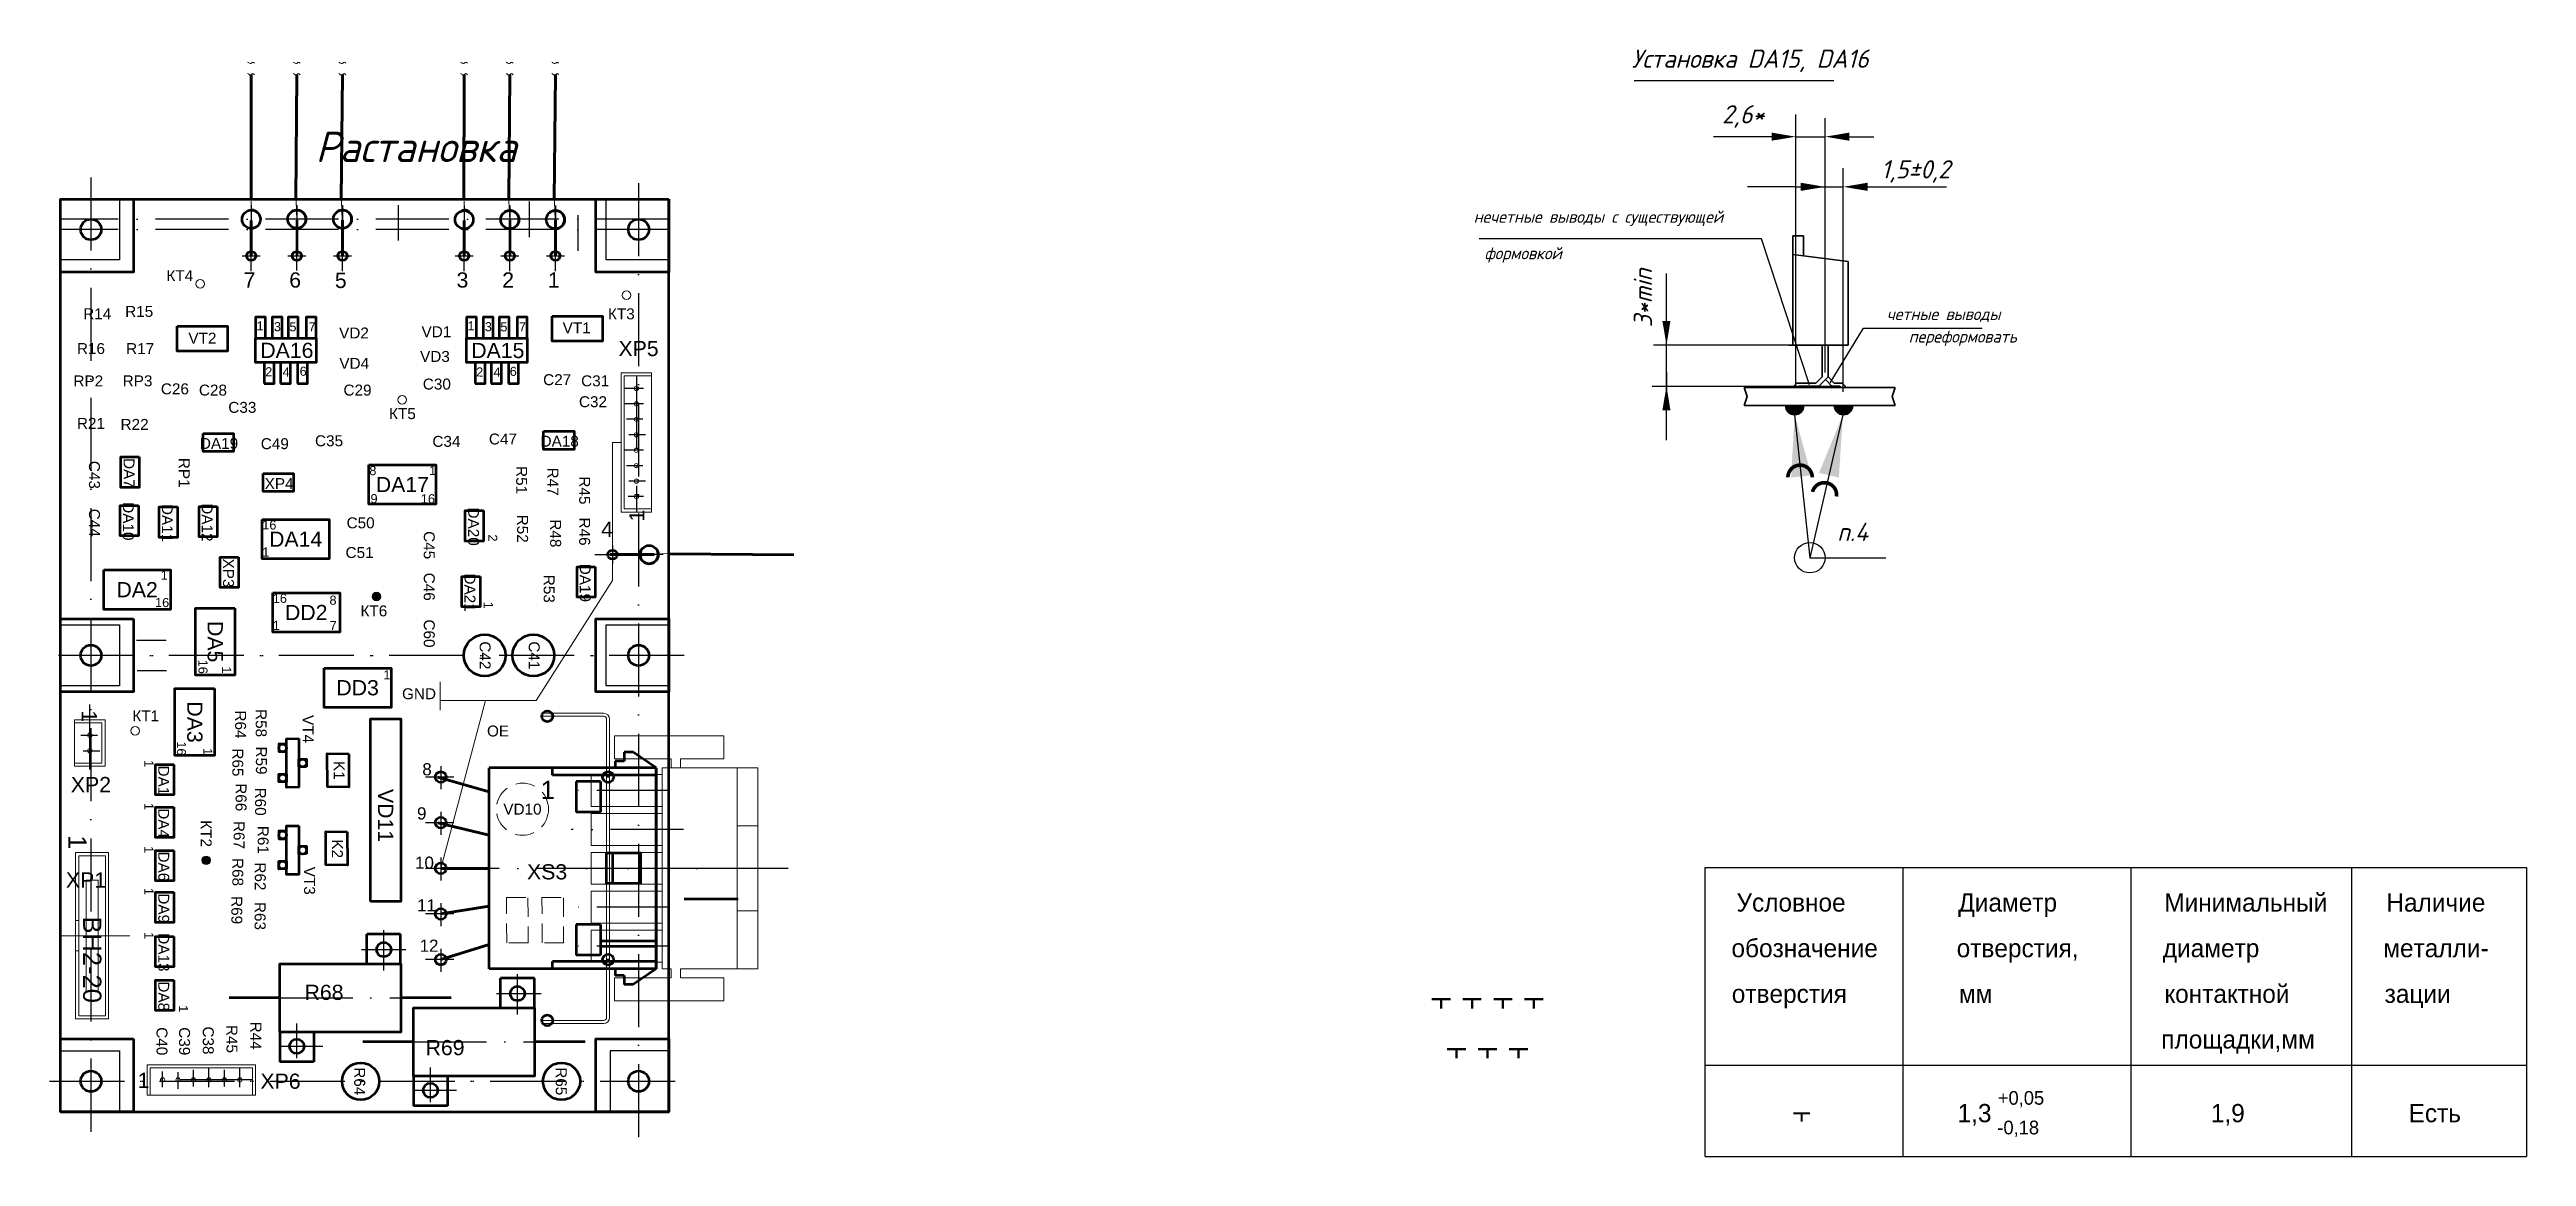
# Model space of a CAD drawing. Header units: millimetres. Extents: x 3219 to 51106, y -14166 to 2695.
# Drawn here: x 5539.9 to 5947, y 1721.5 to 1903.5 of the extents above; entities that cross this region are included whole.
import ezdxf
from ezdxf.enums import TextEntityAlignment as Align

# ---------------------------------------------------------------- set-up
doc = ezdxf.new("R2010")
doc.units = ezdxf.units.MM
for name, pattern in [('ACAD_ISO10W100', [18, 12, -3, 0, -3]), ('SOLID', [0]), ('невидимая2', [4.7625, 3.175, -1.5875])]:
    doc.linetypes.add(name, pattern=pattern)
doc.layers.get('0').update_dxf_attribs({"lineweight": 53})
for name, color, linetype in [('02', 7, 'Continuous'), ('DRILL_LAYER', 255, 'Continuous'), ('RAMKA', 4, 'SOLID')]:
    doc.layers.add(name, color=color, linetype=linetype)
for name, color, linetype, lineweight in [('1', 1, 'Continuous', 18), ('BOARD', 3, 'Continuous', 40), ('SLKTOP', 6, 'SOLID', 35), ('TEXT', 2, 'Continuous', 20), ('TONK', 3, 'Continuous', 20), ('жгут', 9, 'Continuous', 100), ('невидим', 1, 'невидимая2', 18), ('Оси', 3, 'ACAD_ISO10W100', 25), ('Размеры', 2, 'Continuous', 18)]:
    doc.layers.add(name, color=color, linetype=linetype, lineweight=lineweight)
doc.styles.add('Arialc', font='arial.ttf')
doc.styles.add('ArialCr', font='arial.ttf', dxfattribs={"height": 2.5})
doc.styles.add('BALTICA1', font='arial.ttf')
doc.styles.add('гост', font='GOST Common Italic.ttf')
doc.dimstyles.new('ВИТАЛИК', dxfattribs={"dimscale": 0, "dimtxt": 3.5, "dimasz": 4, "dimexe": 1.5, "dimexo": 0, "dimgap": 1.5, "dimtad": 1, "dimdec": 1, "dimlfac": 0.5, "dimdsep": 46, "dimtxsty": 'BALTICA1', "dimcen": 2, "dimdle": 1.25, "dimadec": 0, "dimazin": 2, "dimtfac": 0.75, "dimtdec": 1, "dimtmove": 2, "dimatfit": 3, "dimfxl": 1, "dimtvp": 1, "dimtolj": 1, "dimtzin": 0, "dimarcsym": 0})

msp = doc.modelspace()

# ---------------------------------------------------------------- texts
at = {"style": 'Arialc'}
for s, p in [('8', (5601.2, 1784.19)), ('9', (5600.33, 1776.93)), ('10', (5600, 1768.83)), ('11', (5600.34, 1761.83)), ('12', (5600.75, 1755.18))]:
    msp.add_text(s, height=2, dxfattribs=at).set_placement(p)
msp.add_text('ВН2-20', height=3, rotation=270, dxfattribs=at).set_placement((5545.45, 1760.99))
at = {"attachment_point": 5, "style": 'ArialCr'}
for s, insert, char_height, width in [('КТ4', (5561.35, 1866.31), 1.8, 11), ('R14', (5547.78, 1860.05), 1.8, 11), ('R15', (5554.67, 1860.42), 1.8, 11), ('КТ3', (5633.91, 1860.02), 1.8, 11), ('VT2', (5565.06, 1856.04), 1.8, 11), ('VD2', (5589.97, 1856.89), 1.8, 11), ('VD1', (5603.52, 1857.09), 1.8, 11), ('VT1', (5626.57, 1857.73), 1.8, 11), ('R16', (5546.74, 1854.32), 1.8, 11), ('R17', (5554.83, 1854.32), 1.8, 11), ('DA16', (5578.94, 1854.02), 2.5, 11), ('VD4', (5590.01, 1851.9), 1.8, 11), ('VD3', (5603.28, 1853.02), 1.8, 11), ('DA15', (5613.61, 1854), 2.5, 11), ('XР5', (5636.74, 1854.32), 2.5, 13.8001), ('RP2', (5546.31, 1849.01), 1.8, 11), ('RP3', (5554.4, 1849.01), 1.8, 11), ('C26', (5560.54, 1847.69), 1.8, 11), ('C28', (5566.79, 1847.49), 1.8, 11), ('C29', (5590.55, 1847.49), 1.8, 11), ('C30', (5603.59, 1848.48), 1.8, 11), ('C27', (5623.36, 1849.2), 1.8, 11), ('C31', (5629.61, 1849.01), 1.8, 11), ('C33', (5571.62, 1844.65), 1.8, 11), ('КТ5', (5597.93, 1843.62), 1.8, 11), ('C32', (5629.25, 1845.58), 1.8, 11), ('R21', (5546.74, 1842.03), 1.8, 11), ('R22', (5553.91, 1841.86), 1.8, 11), ('C35', (5585.87, 1839.16), 1.8, 11), ('C47', (5614.45, 1839.45), 1.8, 11), ('DA19', (5567.79, 1838.72), 1.8, 11), ('C49', (5576.96, 1838.68), 1.8, 11), ('C34', (5605.16, 1839.06), 1.8, 11), ('DA18', (5623.78, 1839.09), 1.8, 11), ('ХР4', (5577.67, 1832.14), 1.8, 11), ('DA17', (5597.93, 1831.98), 2.5, 11), ('DA14', (5580.39, 1823), 2.5, 11), ('C50', (5591.06, 1825.67), 1.8, 11), ('C51', (5590.89, 1820.79), 1.8, 11), ('DA2', (5554.33, 1814.7), 2.5, 11), ('DD2', (5582.12, 1810.95), 2.5, 11), ('КТ6', (5593.24, 1811.2), 1.8, 11), ('DD3', (5590.57, 1798.57), 2.5, 11), ('GND', (5600.66, 1797.58), 1.8, 11), ('КТ1', (5555.74, 1793.96), 1.8, 11), ('ОЕ', (5613.65, 1791.46), 1.8, 11), ('XР2', (5546.74, 1782.67), 2.5, 13.8001), ('VD10', (5617.66, 1778.62), 1.8, 11), ('XР1', (5545.93, 1766.98), 2.5, 13.8001), ('XS3', (5621.71, 1768.31), 2.5, 13.8001), ('R68', (5585.05, 1748.5), 2.5, 13.8001), ('R69', (5604.94, 1739.42), 2.5, 13.8001), ('XР6', (5577.89, 1733.9), 2.5, 13.8001)]:
    msp.add_mtext(s, dxfattribs=dict(at, insert=insert, char_height=char_height, width=width))
at = {"attachment_point": 5, "rotation": 270, "style": 'ArialCr'}
for s, insert, char_height, width in [('DA7', (5553, 1833.89), 1.8, 11), ('RP1', (5562.07, 1833.92), 1.8, 11.1354), ('C43', (5547.3, 1833.57), 1.8, 11), ('R51', (5617.52, 1832.71), 1.8, 11), ('R47', (5622.66, 1832.46), 1.8, 11), ('R45', (5627.87, 1831.01), 1.8, 11), ('C44', (5547.3, 1825.7), 1.8, 11), ('DA10', (5552.87, 1825.93), 1.8, 11), ('DA11', (5559.29, 1825.65), 1.8, 11), ('DA12', (5565.84, 1825.76), 1.8, 11), ('DA20', (5609.61, 1825.06), 1.8, 11), ('C45', (5602.33, 1822.01), 1.8, 11), ('R52', (5617.67, 1824.72), 1.8, 11), ('R48', (5623.1, 1823.96), 1.8, 11), ('R46', (5627.87, 1824.25), 1.8, 11), ('ХР3', (5569.33, 1817.44), 1.8, 11), ('C46', (5602.33, 1815.18), 1.8, 11), ('DA21', (5609.03, 1814.22), 1.8, 11), ('R53', (5622.04, 1814.84), 1.8, 11), ('DA19', (5627.96, 1815.82), 1.8, 11), ('DA5', (5567.15, 1806.15), 2.5, 11), ('C60', (5602.33, 1807.5), 1.8, 11), ('C42', (5611.51, 1803.9), 1.8, 11), ('C41', (5619.58, 1803.9), 1.8, 11), ('DA3', (5563.8, 1792.94), 2.5, 11), ('R64', (5571.32, 1792.54), 1.8, 11), ('R58', (5574.71, 1792.77), 1.8, 11), ('VT4', (5582.43, 1791.8), 1.8, 11), ('R65', (5570.87, 1786.31), 1.8, 11), ('R59', (5574.74, 1786.62), 1.8, 11), ('DA1', (5558.69, 1783.35), 1.8, 11), ('K1', (5587.53, 1785.01), 1.8, 11), ('R66', (5571.4, 1780.58), 1.8, 11), ('R60', (5574.6, 1779.86), 1.8, 11), ('VD11', (5595.17, 1777.58), 2.5, 11), ('DA4', (5558.69, 1776.33), 1.8, 11), ('КТ2', (5565.67, 1774.61), 1.8, 11), ('R67', (5571.08, 1774.38), 1.8, 11), ('R61', (5575.03, 1773.58), 1.8, 11), ('DA6', (5558.69, 1769.22), 1.8, 11), ('K2', (5587.24, 1772.12), 1.8, 11), ('R68', (5570.87, 1768.29), 1.8, 11), ('R62', (5574.56, 1767.57), 1.8, 11), ('VT3', (5582.66, 1766.86), 1.8, 11), ('DA9', (5558.69, 1762.35), 1.8, 11), ('R69', (5570.7, 1762.03), 1.8, 11), ('R63', (5574.53, 1761.07), 1.8, 11), ('DA13', (5558.69, 1755.09), 1.8, 11), ('DA8', (5558.69, 1747.88), 1.8, 11), ('C40', (5558.4, 1740.48), 1.8, 11), ('C39', (5562.11, 1740.48), 1.8, 11), ('C38', (5566.01, 1740.61), 1.8, 11), ('R45', (5569.9, 1740.86), 1.8, 11), ('R44', (5573.86, 1741.4), 1.8, 11), ('R64', (5590.89, 1733.9), 1.8, 11), ('R65', (5624.02, 1733.9), 1.8, 11)]:
    msp.add_mtext(s, dxfattribs=dict(at, insert=insert, char_height=char_height, width=width))
at = {"layer": '02', "style": 'гост'}
for s, p in [('Установка DA15, DA16', (5799.98, 1900.47)), ('n.4', (5833.75, 1822.7))]:
    msp.add_text(s, height=3, dxfattribs=at).set_placement(p)
for s, height, p in [('2,6*', 3, (5818.29, 1891.33)), ('1,5%%P0,2', 3, (5846.62, 1882.29)), ('нечетные выводы с существующей', 2, (5794.5, 1875)), ('формовкой', 2, (5782.13, 1869)), ('четные выводы', 2, (5851.23, 1859.01)), ('переформовать', 2, (5854.38, 1855.31))]:
    msp.add_text(s, height=height, dxfattribs=at).set_placement(p, align=Align.CENTER)
msp.add_text('3*min', height=3, rotation=90, dxfattribs=at).set_placement((5803.31, 1862.63), align=Align.CENTER)
at = {"layer": 'RAMKA'}
for s, p in [('Условное', (5826.16, 1761.79)), ('Диаметр', (5861.76, 1761.79)), ('Минимальный', (5900.89, 1761.79)), ('Наличие', (5932.14, 1761.79)), ('обозначение', (5828.39, 1754.29)), ('отверстия,', (5863.39, 1754.29)), ('диаметр', (5895.19, 1754.29)), ('металли-', (5932.14, 1754.29)), ('отверстия', (5825.87, 1746.79)), ('мм', (5856.49, 1746.79)), ('контактной', (5897.8, 1746.79)), ('зации', (5929.14, 1746.79)), ('площадки,мм', (5899.63, 1739.29))]:
    msp.add_text(s, height=3, dxfattribs=at).set_placement(p, align=Align.CENTER)
for s, height, p in [('1,3', 3, (5853.53, 1727.17)), ('+0,05', 2.25, (5860.14, 1730.05)), ('1,9', 3, (5895.15, 1727.17)), ('Есть', 3, (5927.65, 1727.17)), ('-0,18', 2.25, (5860.06, 1725.18))]:
    msp.add_text(s, height=height, dxfattribs=at).set_placement(p)
at = {"layer": 'TEXT', "style": 'ArialCr'}
msp.add_text('1', height=3, dxfattribs=at).set_placement((5620.65, 1780.29))
msp.add_text('1', height=3, rotation=270, dxfattribs=at).set_placement((5543.01, 1774.37))
at = {"layer": 'TONK', "insert": (5583.65, 1887.47), "char_height": 5, "width": 63, "attachment_point": 4, "style": 'гост'}
msp.add_mtext('Растановка', dxfattribs=at)
at = {"layer": 'Размеры', "style": 'Arialc'}
for s, p in [('7', (5571.83, 1864.35)), ('6', (5579.33, 1864.35)), ('5', (5586.83, 1864.28)), ('3', (5606.83, 1864.35)), ('2', (5614.33, 1864.35)), ('1', (5621.83, 1864.35)), ('4', (5630.6, 1823.38))]:
    msp.add_text(s, height=2.5, dxfattribs=at).set_placement(p)
for s, rotation, p in [('1', 359.6946, (5573.95, 1857.32)), ('3', 359.6946, (5576.8, 1857.18)), ('5', 359.6946, (5579.35, 1857.16)), ('7', 359.6946, (5582.51, 1857.16)), ('1', 359.6946, (5608.62, 1857.31)), ('3', 359.6946, (5611.47, 1857.17)), ('5', 359.6946, (5614.02, 1857.15)), ('7', 359.6946, (5617.07, 1857.15)), ('2', 359.6946, (5575.38, 1849.76)), ('4', 359.6946, (5578.24, 1849.74)), ('6', 359.6946, (5581.04, 1849.86)), ('2', 359.6946, (5610.05, 1849.74)), ('4', 359.6946, (5612.9, 1849.72)), ('6', 359.6946, (5615.56, 1849.84)), ('8', 359.6946, (5592.48, 1833.52)), ('1', 359.6946, (5602.31, 1833.54)), ('9', 359.6946, (5592.68, 1828.91)), ('16', 359.6946, (5600.95, 1828.9)), ('16', 359.6946, (5574.89, 1824.6)), ('1', 359.6946, (5574.89, 1820.15)), ('2', 270, (5612.03, 1823.78)), ('1', 359.6946, (5558.2, 1816.33)), ('16', 359.6946, (5557.27, 1811.85)), ('16', 359.6946, (5576.62, 1812.54)), ('8', 359.6946, (5585.94, 1812.23)), ('1', 270, (5611.31, 1812.73)), ('1', 359.6946, (5576.62, 1808.1)), ('7', 359.6946, (5585.97, 1808.06)), ('16', 270, (5564.41, 1803.2)), ('1', 270, (5568.3, 1802.09)), ('1', 359.6946, (5594.79, 1799.95)), ('16', 270, (5560.86, 1789.78)), ('1', 270, (5565.19, 1788.68)), ('1', 270, (5555.53, 1786.69)), ('1', 270, (5555.53, 1779.66)), ('1', 270, (5555.53, 1772.55)), ('1', 270, (5555.53, 1765.68)), ('1', 270, (5555.53, 1758.42)), ('1', 270, (5561.2, 1746.4))]:
    msp.add_text(s, height=1.5, rotation=rotation, dxfattribs=at).set_placement(p)

# ---------------------------------------------------------------- blocks, each defined once
blk = doc.blocks.new('A$C766C7C66')
for p, q in [((10.39, 35.62), (14.14, 38.22)), ((14.14, 38.22), (15.64, 38.22)), ((15.64, 36.72), (15.64, 38.22)), ((15.64, 36.72), (17.14, 36.72)), ((17.14, 35.62), (17.14, 36.72)), ((10.39, 35.62), (37.82, 35.62)), ((10.39, 35.62), (10.39, 2.6)), ((10.39, 2.6), (10.39, 35.62)), ((10.39, 34.42), (27.39, 34.42)), ((19.52, 33.36), (23.52, 33.36)), ((19.52, 28.36), (19.52, 33.36)), ((23.52, 28.36), (23.52, 33.36)), ((27.39, 35.62), (27.39, 34.42)), ((37.82, 35.62), (37.82, 2.6)), ((19.52, 31.91), (10.39, 31.91)), ((19.52, 31.01), (10.39, 31.01)), ((19.52, 28.36), (23.52, 28.36)), ((12.92, 21.61), (12.92, 16.61)), ((12.92, 21.61), (18.52, 21.61)), ((17.52, 21.61), (17.52, 16.61)), ((18.52, 21.61), (18.52, 16.61)), ((12.92, 16.61), (18.52, 16.61)), ((19.52, 9.86), (23.52, 9.86)), ((19.52, 4.86), (19.52, 9.86)), ((23.52, 4.86), (23.52, 9.86)), ((19.52, 4.86), (23.52, 4.86)), ((10.39, 3.8), (27.39, 3.8)), ((10.39, 2.6), (37.82, 2.6)), ((10.39, 2.6), (14.14, 0)), ((15.64, 1.5), (17.14, 1.5)), ((15.64, 0), (15.64, 1.5)), ((17.14, 1.5), (17.14, 2.6)), ((27.39, 3.8), (27.39, 2.6)), ((14.14, 0), (15.64, 0))]:
    blk.add_line(p, q)
at = {"layer": 'Оси'}
blk.add_line((0, 19.11), (40.87, 19.11), dxfattribs=at)
blk = doc.blocks.new('A$C15A94739')
for p, q in [((10.54, 43.52), (28.54, 43.52)), ((10.54, 43.52), (10.54, 39.77)), ((28.54, 43.52), (28.54, 39.77)), ((4.94, 38.27), (17.69, 38.27)), ((4.94, 38.27), (4.94, 5.25)), ((8.34, 38.27), (8.34, 5.25)), ((10.54, 39.77), (17.69, 39.77)), ((17.69, 39.77), (17.69, 38.27)), ((19.19, 39.77), (28.54, 39.77)), ((19.19, 39.77), (19.19, 38.27)), ((19.19, 38.27), (20.69, 38.27)), ((20.69, 38.27), (20.69, 5.25)), ((20.69, 38.27), (20.69, 5.25)), ((20.69, 37.18), (32.37, 37.18)), ((32.37, 37.18), (32.37, 31.93)), ((4.94, 28.76), (8.34, 28.76)), ((20.69, 31.93), (32.37, 31.93)), ((20.69, 30.78), (32.37, 30.78)), ((32.37, 30.78), (32.37, 25.53)), ((20.69, 25.53), (32.37, 25.53)), ((20.69, 24.38), (32.37, 24.38)), ((32.37, 24.38), (32.37, 19.13)), ((20.69, 19.13), (32.37, 19.13)), ((20.69, 17.98), (32.37, 17.98)), ((32.37, 17.98), (32.37, 12.73)), ((4.94, 14.76), (8.34, 14.76)), ((20.69, 12.73), (32.37, 12.73)), ((20.69, 11.58), (32.37, 11.58)), ((32.37, 11.58), (32.37, 6.33)), ((4.94, 5.25), (20.69, 5.25)), ((17.69, 5.25), (17.69, 3.75)), ((19.19, 5.25), (19.19, 3.75)), ((20.69, 6.33), (32.37, 6.33)), ((10.54, 3.75), (17.69, 3.75)), ((10.54, 3.75), (10.54, 0)), ((19.19, 3.75), (28.54, 3.75)), ((28.54, 3.75), (28.54, 0)), ((10.54, 0), (28.54, 0))]:
    blk.add_line(p, q)
at = {"layer": 'Оси'}
for p, q in [((19.42, 34.56), (36.08, 34.56)), ((19.42, 28.16), (36.08, 28.16)), ((0, 21.76), (41.15, 21.76)), ((17.19, 15.36), (35.64, 15.36)), ((19.42, 8.96), (36.08, 8.96))]:
    blk.add_line(p, q, dxfattribs=at)
blk = doc.blocks.new('A$C7cf964cf')
for p, q in [((-22.4, 5), (-22.4, 0)), ((-22.4, 5), (0.5, 5)), ((-22.4, 0), (-22.4, 5)), ((0.5, 5), (-22.4, 5)), ((-21.9, 0), (-21.9, 4.5)), ((0, 4.5), (-21.9, 4.5)), ((0, 0), (0, 4.5)), ((0.5, 5), (0.5, 0)), ((0.5, 0), (0.5, 5)), ((-22.4, 0), (0.5, 0)), ((0.5, 0), (-22.4, 0))]:
    blk.add_line(p, q)
for centre in [(-19.86, 2.5), (-17.32, 2.5), (-14.78, 2.5), (-12.24, 2.5), (-9.7, 2.5), (-7.16, 2.5), (-4.62, 2.5), (-2.08, 2.5)]:
    blk.add_circle(centre, 0.35)
at = {"layer": 'Оси'}
for p, q in [((-14.78, 1.42), (-14.78, 4.15)), ((-12.24, 1.32), (-12.24, 4.45)), ((-7.16, 1.42), (-7.16, 4.15)), ((-4.62, 1.32), (-4.62, 4.45)), ((-2.08, 1.32), (-2.08, 4.45)), ((0, 2.5), (-22.4, 2.5)), ((-19.86, 1.32), (-19.86, 3.86)), ((-17.32, 1.03), (-17.32, 3.76)), ((-9.7, 1.03), (-9.7, 3.76))]:
    blk.add_line(p, q, dxfattribs=at)
at = {"style": 'Arialc'}
blk.add_text('1', height=2.5, dxfattribs=at).set_placement((-23.96, 1.18))
blk = doc.blocks.new('A$C4d0c2a60')
for p, q in [((-6.02, 5), (-6.02, 0)), ((-6.02, 5), (1.6, 5)), ((-6.02, 0), (-6.02, 5)), ((1.6, 5), (-6.02, 5)), ((-5.52, 0), (-5.52, 4.5)), ((1.1, 4.5), (-5.52, 4.5)), ((1.1, 0), (1.1, 4.5)), ((1.6, 5), (1.6, 0)), ((1.6, 0), (1.6, 5)), ((-6.02, 0), (1.6, 0)), ((1.6, 0), (-6.02, 0))]:
    blk.add_line(p, q)
for centre in [(-3.48, 2.5), (-0.94, 2.5)]:
    blk.add_circle(centre, 0.35)
at = {"layer": 'Оси'}
for p, q in [((-0.94, 1.42), (-0.94, 4.15)), ((2.15, 2.5), (-8.56, 2.5)), ((-3.48, 1.03), (-3.48, 3.76))]:
    blk.add_line(p, q, dxfattribs=at)
at = {"style": 'Arialc'}
blk.add_text('1', height=2.5, dxfattribs=at).set_placement((-7.58, 1.18))
blk = doc.blocks.new('A$C37fabe92')
for p, q in [((2.5, 17.8), (-2.5, 17.8)), ((-2.5, 17.8), (-2.5, 0)), ((-2.5, 17.8), (2.5, 17.8)), ((-2.5, 0), (-2.5, 17.8)), ((-2.5, 17.3), (2, 17.3)), ((2, 0.5), (2, 17.3)), ((2.5, 17.8), (2.5, 0)), ((2.5, 0), (2.5, 17.8)), ((-2.5, 0.5), (2, 0.5)), ((2.5, 0), (-2.5, 0)), ((-2.5, 0), (2.5, 0))]:
    blk.add_line(p, q)
for centre in [(0, 15.26), (0, 12.72), (0, 10.18), (0, 7.64), (0, 5.1), (0, 2.56)]:
    blk.add_circle(centre, 0.35)
at = {"layer": 'Оси'}
for p, q in [((0, 0.5), (0, 17.8)), ((-1.47, 12.72), (1.26, 12.72)), ((-1.18, 15.26), (1.36, 15.26)), ((-1.08, 10.18), (1.65, 10.18)), ((-1.18, 7.64), (1.95, 7.64)), ((-1.08, 5.1), (1.65, 5.1)), ((-1.18, 2.56), (1.95, 2.56))]:
    blk.add_line(p, q, dxfattribs=at)
at = {"style": 'Arialc'}
blk.add_text('1', height=2.5, rotation=270, dxfattribs=at).set_placement((-1.32, 19.36))
blk = doc.blocks.new('A$C3702a2b4')
for p, q in [((0, 7.2), (0, -4.25)), ((-13.65, 3.72), (-13.65, -1.73)), ((-13.65, 3.72), (13.65, 3.72)), ((-13.15, 3.2), (13.15, 3.2)), ((-13.15, 3.2), (-13.15, -1.2)), ((-9.15, 2), (-9.15, 0)), ((-9.15, 2), (9.15, 2)), ((-9.15, 0), (9.15, 0)), ((9.15, 2), (9.15, 0)), ((13.15, 3.2), (13.15, -1.2)), ((13.65, 3.72), (13.65, -1.73)), ((-13.65, -1.73), (13.65, -1.73)), ((-13.15, -1.2), (13.15, -1.2)), ((-2.5, -1.2), (-2.5, -1.73)), ((2.5, -1.2), (2.5, -1.73))]:
    blk.add_line(p, q)

# ---------------------------------------------------------------- hatches: boundary and pattern name
at = {"layer": 'Размеры'}
h = msp.add_hatch(color=256, dxfattribs=at)
h.dxf.hatch_style = 1
h.paths.add_polyline_path([(5594.37, 1813.57, 1), (5592.96, 1813.57, 1)])
h = msp.add_hatch(color=256, dxfattribs=at)
h.dxf.hatch_style = 1
h.paths.add_polyline_path([(5564.97, 1770.22, 1), (5566.38, 1770.22, 1)])

# ---------------------------------------------------------------- linework, layer by layer
for p, q in [((5541.74, 1878.9), (5641.74, 1878.9)), ((5541.74, 1748.9), (5541.74, 1878.9)), ((5541.74, 1878.9), (5641.74, 1878.9)), ((5541.74, 1728.9), (5541.74, 1878.9)), ((5641.74, 1748.9), (5641.74, 1878.9)), ((5641.74, 1728.9), (5641.74, 1878.9)), ((5580.58, 1875.41), (5580.58, 1869.66)), ((5615.58, 1875.41), (5615.58, 1869.66)), ((5644.24, 1763.9), (5653.12, 1763.9)), ((5597.64, 1758.1), (5592.07, 1758.1)), ((5592.07, 1753.2), (5592.07, 1758.1)), ((5597.64, 1753.2), (5597.64, 1758.1)), ((5619.63, 1750.87), (5614.05, 1750.87)), ((5614.05, 1745.97), (5614.05, 1750.87)), ((5619.63, 1745.97), (5619.63, 1750.87)), ((5577.76, 1747.6), (5569.46, 1747.6)), ((5605.96, 1747.6), (5597.66, 1747.6)), ((5577.76, 1742), (5577.76, 1737.1)), ((5583.36, 1742), (5583.36, 1737.1)), ((5599.74, 1740.37), (5591.44, 1740.37)), ((5627.94, 1740.37), (5619.64, 1740.37)), ((5583.36, 1737.1), (5577.76, 1737.1)), ((5599.74, 1734.77), (5599.74, 1729.87)), ((5605.34, 1734.77), (5605.34, 1729.87)), ((5541.74, 1728.9), (5641.74, 1728.9)), ((5541.74, 1728.9), (5641.74, 1728.9)), ((5605.34, 1729.87), (5599.74, 1729.87))]:
    msp.add_line(p, q)
for points in [[(5553.74, 1878.9), (5553.74, 1866.9), (5541.74, 1866.9), (5541.74, 1878.9)], [(5641.74, 1878.9), (5641.74, 1866.9), (5629.74, 1866.9), (5629.74, 1878.9)], [(5560.89, 1858), (5569.17, 1858), (5569.17, 1853.91), (5560.89, 1853.91)], [(5573.77, 1856.03), (5575.43, 1856.03), (5575.43, 1859.48), (5573.77, 1859.48)], [(5576.51, 1856.03), (5578.17, 1856.03), (5578.17, 1859.48), (5576.51, 1859.48)], [(5579.15, 1856.03), (5580.8, 1856.03), (5580.8, 1859.48), (5579.15, 1859.48)], [(5582.12, 1856.03), (5583.77, 1856.03), (5583.77, 1859.48), (5582.12, 1859.48)], [(5608.44, 1856.03), (5610.1, 1856.03), (5610.1, 1859.48), (5608.44, 1859.48)], [(5611.18, 1856.03), (5612.84, 1856.03), (5612.84, 1859.48), (5611.18, 1859.48)], [(5613.81, 1856.03), (5615.47, 1856.03), (5615.47, 1859.48), (5613.81, 1859.48)], [(5616.78, 1856.03), (5618.44, 1856.03), (5618.44, 1859.48), (5616.78, 1859.48)], [(5622.55, 1859.64), (5630.83, 1859.64), (5630.83, 1855.56), (5622.55, 1855.56)], [(5573.77, 1856.03), (5583.77, 1856.03), (5583.77, 1852.03), (5573.77, 1852.03)], [(5608.44, 1856.03), (5618.44, 1856.03), (5618.44, 1852.03), (5608.44, 1852.03)], [(5575.2, 1848.58), (5576.86, 1848.58), (5576.86, 1852.03), (5575.2, 1852.03)], [(5577.87, 1848.58), (5579.52, 1848.58), (5579.52, 1852.03), (5577.87, 1852.03)], [(5580.67, 1848.58), (5582.33, 1848.58), (5582.33, 1852.03), (5580.67, 1852.03)], [(5609.87, 1848.58), (5611.52, 1848.58), (5611.52, 1852.03), (5609.87, 1852.03)], [(5612.53, 1848.58), (5614.19, 1848.58), (5614.19, 1852.03), (5612.53, 1852.03)], [(5615.34, 1848.58), (5616.99, 1848.58), (5616.99, 1852.03), (5615.34, 1852.03)], [(5565.16, 1840.39), (5570.16, 1840.39), (5570.16, 1837.39), (5565.16, 1837.39)], [(5621.14, 1840.76), (5626.14, 1840.76), (5626.14, 1837.76), (5621.14, 1837.76)], [(5554.67, 1836.52), (5554.67, 1831.52), (5551.67, 1831.52), (5551.67, 1836.52)], [(5575.03, 1833.81), (5580.03, 1833.81), (5580.03, 1830.81), (5575.03, 1830.81)], [(5592.43, 1835.23), (5603.43, 1835.23), (5603.43, 1828.73), (5592.43, 1828.73)], [(5554.54, 1828.56), (5554.54, 1823.56), (5551.54, 1823.56), (5551.54, 1828.56)], [(5560.95, 1828.29), (5560.95, 1823.29), (5557.95, 1823.29), (5557.95, 1828.29)], [(5567.51, 1828.39), (5567.51, 1823.39), (5564.51, 1823.39), (5564.51, 1828.39)], [(5574.89, 1826.25), (5585.89, 1826.25), (5585.89, 1819.75), (5574.89, 1819.75)], [(5611.27, 1827.69), (5611.27, 1822.69), (5608.27, 1822.69), (5608.27, 1827.69)], [(5571, 1820.07), (5571, 1815.07), (5568, 1815.07), (5568, 1820.07)], [(5548.83, 1817.95), (5559.83, 1817.95), (5559.83, 1811.45), (5548.83, 1811.45)], [(5610.7, 1816.86), (5610.7, 1811.86), (5607.7, 1811.86), (5607.7, 1816.86)], [(5629.63, 1818.45), (5629.63, 1813.45), (5626.63, 1813.45), (5626.63, 1818.45)], [(5570.4, 1811.65), (5570.4, 1800.65), (5563.9, 1800.65), (5563.9, 1811.65)], [(5576.62, 1814.2), (5587.62, 1814.2), (5587.62, 1807.7), (5576.62, 1807.7)], [(5553.74, 1809.9), (5553.74, 1797.9), (5541.74, 1797.9), (5541.74, 1809.9)], [(5641.74, 1809.9), (5641.74, 1797.9), (5629.74, 1797.9), (5629.74, 1809.9)], [(5585.07, 1801.82), (5596.07, 1801.82), (5596.07, 1795.32), (5585.07, 1795.32)], [(5567.05, 1798.44), (5567.05, 1787.44), (5560.55, 1787.44), (5560.55, 1798.44)], [(5592.69, 1763.46), (5592.69, 1793.46), (5597.69, 1793.46), (5597.69, 1763.46)], [(5578.9, 1789.32), (5577.63, 1789.34), (5577.63, 1788.08), (5578.9, 1788.06)], [(5580.9, 1790.22), (5580.9, 1782.22), (5578.9, 1782.2), (5578.9, 1790.2)], [(5589.12, 1787.71), (5589.14, 1782.26), (5585.61, 1782.31), (5585.58, 1787.76)], [(5560.36, 1785.99), (5560.36, 1780.99), (5557.36, 1780.99), (5557.36, 1785.99)], [(5578.9, 1783.12), (5577.63, 1783.1), (5577.63, 1784.36), (5578.9, 1784.38)], [(5582.17, 1785.58), (5580.9, 1785.56), (5580.9, 1786.82), (5582.17, 1786.84)], [(5560.36, 1778.96), (5560.36, 1773.96), (5557.36, 1773.96), (5557.36, 1778.96)], [(5578.9, 1775.01), (5577.63, 1775.04), (5577.63, 1773.77), (5578.9, 1773.75)], [(5580.9, 1775.91), (5580.9, 1767.91), (5578.9, 1767.89), (5578.9, 1775.89)], [(5588.87, 1774.9), (5588.9, 1769.44), (5585.37, 1769.49), (5585.34, 1774.94)], [(5560.36, 1771.85), (5560.36, 1766.85), (5557.36, 1766.85), (5557.36, 1771.85)], [(5582.17, 1771.27), (5580.9, 1771.25), (5580.9, 1772.52), (5582.17, 1772.54)], [(5578.9, 1768.81), (5577.63, 1768.79), (5577.63, 1770.06), (5578.9, 1770.08)], [(5560.36, 1764.98), (5560.36, 1759.98), (5557.36, 1759.98), (5557.36, 1764.98)], [(5560.36, 1757.72), (5560.36, 1752.72), (5557.36, 1752.72), (5557.36, 1757.72)], [(5560.36, 1750.52), (5560.36, 1745.52), (5557.36, 1745.52), (5557.36, 1750.52)], [(5577.76, 1742), (5577.76, 1753.2), (5597.66, 1753.2), (5597.66, 1742)], [(5599.74, 1734.77), (5599.74, 1745.97), (5619.64, 1745.97), (5619.64, 1734.77)], [(5553.74, 1740.9), (5553.74, 1728.9), (5541.74, 1728.9), (5541.74, 1740.9)], [(5641.74, 1740.9), (5641.74, 1728.9), (5629.74, 1728.9), (5629.74, 1740.9)]]:
    msp.add_lwpolyline(points, close=True)
for centre, radius in [((5573.08, 1875.58), 1.5), ((5580.58, 1875.6), 1.5), ((5588.08, 1875.6), 1.5), ((5608.08, 1875.5), 1.5), ((5615.58, 1875.52), 1.5), ((5623.08, 1875.52), 1.5), ((5546.74, 1873.9), 1.7), ((5636.74, 1873.9), 1.7), ((5573.08, 1869.56), 0.75), ((5580.58, 1869.56), 0.75), ((5588.08, 1869.56), 0.75), ((5608.08, 1869.56), 0.75), ((5615.58, 1869.56), 0.75), ((5623.08, 1869.56), 0.75), ((5632.46, 1820.47), 0.75), ((5638.48, 1820.47), 1.5), ((5546.74, 1803.9), 1.7), ((5611.45, 1803.9), 3.43), ((5619.46, 1803.9), 3.43), ((5636.74, 1803.9), 1.7), ((5621.74, 1793.9), 0.9), ((5578.26, 1788.7), 0.636), ((5578.26, 1783.74), 0.636), ((5581.54, 1786.2), 0.636), ((5604.24, 1783.9), 0.9), ((5631.74, 1783.9), 0.9), ((5578.26, 1774.4), 0.636), ((5604.24, 1776.4), 0.9), ((5581.54, 1771.89), 0.636), ((5578.26, 1769.43), 0.636), ((5604.24, 1768.9), 0.9), ((5604.24, 1761.4), 0.9), ((5594.86, 1755.55), 1.2), ((5604.24, 1753.9), 0.9), ((5631.74, 1753.9), 0.9), ((5616.84, 1748.32), 1.2), ((5621.74, 1743.9), 0.9), ((5580.56, 1739.65), 1.2), ((5546.74, 1733.9), 1.7), ((5591.06, 1733.9), 3.05), ((5624.08, 1733.9), 3.05), ((5636.74, 1733.9), 1.7), ((5602.54, 1732.42), 1.2)]:
    msp.add_circle(centre, radius)
for centre, start, end in [((5573.08, 1875.58), 53.1301, 103.8606), ((5580.58, 1875.6), 233.1301, 126.8699), ((5588.08, 1875.6), 233.1301, 126.8699), ((5608.08, 1875.58), 53.1301, 103.8606), ((5608.08, 1875.5), 53.1301, 103.8606), ((5615.58, 1875.52), 233.1301, 126.8699), ((5623.08, 1875.52), 233.1301, 126.8699), ((5573.08, 1875.58), 256.1394, 306.8699), ((5608.08, 1875.5), 256.1394, 306.8699), ((5638.48, 1820.47), 143.1301, 36.8699)]:
    msp.add_arc(centre, 1.5, start, end)
at = {"layer": '02'}
for p, q in [((5800.36, 1898.38), (5833.16, 1898.38)), ((5831.75, 1850.39), (5831.75, 1892.17)), ((5827, 1880.91), (5819, 1880.91)), ((5827, 1880.91), (5834.74, 1880.91)), ((5838.74, 1880.91), (5851.68, 1880.91)), ((5805.68, 1850.43), (5805.68, 1845.88)), ((5803.32, 1848.16), (5832.86, 1848.16))]:
    msp.add_line(p, q, dxfattribs=at)
at = {"layer": '02', "linetype": 'ByBlock'}
for p, q in [((5822.95, 1889.15), (5813.43, 1889.15)), ((5826.95, 1847.95), (5826.95, 1892.81)), ((5826.95, 1889.15), (5831.75, 1889.15)), ((5835.75, 1889.15), (5839.75, 1889.15)), ((5834.73, 1847.2), (5834.73, 1883.96)), ((5831.75, 1854.88), (5831.75, 1880.31)), ((5821.28, 1872.39), (5774.92, 1872.39)), ((5829.21, 1848.39), (5821.28, 1872.39)), ((5832.59, 1848.72), (5838.06, 1857.69)), ((5838.06, 1857.69), (5857.57, 1857.69))]:
    msp.add_line(p, q, dxfattribs=at)
at = {"layer": '02'}
for points in [[(5805.68, 1839.28), (5805.68, 1866.64)], [(5825.79, 1854.88), (5803.53, 1854.88)], [(5829.25, 1819.95), (5841.75, 1819.95)]]:
    msp.add_lwpolyline(points, dxfattribs=at)
msp.add_circle((5829.25, 1819.95), 2.5, dxfattribs=at)
at = {"layer": '02', "linetype": 'ByBlock'}
for points in [[(5822.95, 1889.82), (5822.95, 1888.49), (5826.95, 1889.15)], [(5835.75, 1889.82), (5835.75, 1888.49), (5831.75, 1889.15)]]:
    msp.add_solid(points, dxfattribs=at)
at = {"layer": '02'}
for points in [[(5827.75, 1881.58), (5827.75, 1880.25), (5831.75, 1880.91)], [(5838.74, 1881.58), (5838.74, 1880.25), (5834.74, 1880.91)], [(5805.01, 1858.88), (5806.34, 1858.88), (5805.68, 1854.88)], [(5805.01, 1844.16), (5806.34, 1844.16), (5805.68, 1848.16)]]:
    msp.add_solid(points, dxfattribs=at)
at = {"layer": '1'}
for p, q in [((5604.12, 1794.89), (5604.12, 1799.55)), ((5630.99, 1794.4), (5620.99, 1794.4)), ((5620.99, 1794.4), (5620.99, 1793.9)), ((5630.99, 1793.9), (5620.99, 1793.9)), ((5631.49, 1793.4), (5631.49, 1744.4)), ((5631.99, 1793.4), (5631.99, 1744.4)), ((5630.99, 1743.9), (5620.99, 1743.9)), ((5620.99, 1743.9), (5620.99, 1743.4)), ((5630.99, 1743.4), (5620.99, 1743.4))]:
    msp.add_line(p, q, dxfattribs=at)
for points in [[(5633.89, 1838.91), (5632.46, 1838.91), (5632.46, 1816.19), (5632.46, 1816.19), (5619.89, 1796.51), (5604.12, 1796.51)], [(5604.24, 1768.9), (5611.6, 1796.51)]]:
    msp.add_lwpolyline(points, dxfattribs=at)
for centre, radius, start, end in [((5630.99, 1793.4), 1, 0, 90), ((5630.99, 1793.4), 0.5, 0, 90), ((5630.99, 1744.4), 1, 270, 0), ((5630.99, 1744.4), 0.5, 270, 0)]:
    msp.add_arc(centre, radius, start, end, dxfattribs=at)
for points in [[(5573.61, 1901.23), (5573.35, 1901.42), (5573.12, 1901.24), (5572.89, 1901.18), (5572.67, 1901.3), (5572.48, 1901.41)], [(5581.11, 1901.23), (5580.85, 1901.42), (5580.62, 1901.24), (5580.39, 1901.18), (5580.17, 1901.3), (5579.98, 1901.41)], [(5588.61, 1901.23), (5588.35, 1901.42), (5588.12, 1901.24), (5587.89, 1901.18), (5587.67, 1901.3), (5587.48, 1901.41)], [(5608.61, 1901.23), (5608.35, 1901.42), (5608.12, 1901.24), (5607.89, 1901.18), (5607.67, 1901.3), (5607.48, 1901.41)], [(5616.11, 1901.23), (5615.85, 1901.42), (5615.62, 1901.24), (5615.39, 1901.18), (5615.17, 1901.3), (5614.98, 1901.41)], [(5623.61, 1901.23), (5623.35, 1901.42), (5623.12, 1901.24), (5622.89, 1901.18), (5622.67, 1901.3), (5622.48, 1901.41)], [(5573.61, 1899.34), (5573.35, 1899.54), (5573.12, 1899.36), (5572.89, 1899.29), (5572.67, 1899.41), (5572.48, 1899.52)], [(5581.11, 1899.34), (5580.85, 1899.54), (5580.62, 1899.36), (5580.39, 1899.29), (5580.17, 1899.41), (5579.98, 1899.52)], [(5588.61, 1899.34), (5588.35, 1899.54), (5588.12, 1899.36), (5587.89, 1899.29), (5587.67, 1899.41), (5587.48, 1899.52)], [(5608.61, 1899.34), (5608.35, 1899.54), (5608.12, 1899.36), (5607.89, 1899.29), (5607.67, 1899.41), (5607.48, 1899.52)], [(5616.11, 1899.34), (5615.85, 1899.54), (5615.62, 1899.36), (5615.39, 1899.29), (5615.17, 1899.41), (5614.98, 1899.52)], [(5623.61, 1899.34), (5623.35, 1899.54), (5623.12, 1899.36), (5622.89, 1899.29), (5622.67, 1899.41), (5622.48, 1899.52)]]:
    msp.add_spline(points, degree=3, dxfattribs=at)
at = {"layer": 'BOARD', "linetype": 'Continuous'}
for p, q in [((5826.55, 1728.67), (5829.25, 1728.67)), ((5827.9, 1728.67), (5827.9, 1727.32))]:
    msp.add_line(p, q, dxfattribs=at)
at = {"layer": 'DRILL_LAYER', "linetype": 'Continuous', "lineweight": 50}
for p, q in [((5767.12, 1747.4), (5770.17, 1747.4)), ((5768.64, 1745.88), (5768.64, 1747.4)), ((5772.2, 1747.4), (5775.25, 1747.4)), ((5773.72, 1745.88), (5773.72, 1747.4)), ((5777.28, 1747.4), (5780.33, 1747.4)), ((5778.8, 1745.88), (5778.8, 1747.4)), ((5782.36, 1747.4), (5785.41, 1747.4)), ((5783.88, 1745.88), (5783.88, 1747.4)), ((5769.66, 1739.2), (5772.71, 1739.2)), ((5771.18, 1737.68), (5771.18, 1739.2)), ((5774.74, 1739.2), (5777.79, 1739.2)), ((5776.26, 1737.68), (5776.26, 1739.2)), ((5779.82, 1739.2), (5782.87, 1739.2)), ((5781.34, 1737.68), (5781.34, 1739.2))]:
    msp.add_line(p, q, dxfattribs=at)
at = {"layer": 'RAMKA'}
for p, q in [((5812.02, 1721.55), (5812.02, 1769.05)), ((5812.02, 1769.05), (5947.02, 1769.05)), ((5844.52, 1769.05), (5844.52, 1721.55)), ((5882.02, 1769.05), (5882.02, 1721.55)), ((5918.27, 1769.05), (5918.27, 1721.55)), ((5947.02, 1769.05), (5947.02, 1721.55)), ((5812.02, 1736.55), (5947.02, 1736.55)), ((5812.02, 1721.55), (5947.02, 1721.55))]:
    msp.add_line(p, q, dxfattribs=at)
at = {"layer": 'SLKTOP'}
for p, q in [((5826.44, 1854.88), (5826.44, 1872.88)), ((5826.44, 1869.8), (5835.54, 1868.66)), ((5835.54, 1854.88), (5825.79, 1854.88)), ((5831.25, 1849.66), (5831.25, 1854.88)), ((5832.25, 1854.88), (5832.25, 1849.66)), ((5827.09, 1848.66), (5826.59, 1848.16)), ((5827.09, 1848.66), (5830.25, 1848.66)), ((5830.25, 1848.66), (5831.25, 1849.66)), ((5832.25, 1849.66), (5830.71, 1848.16)), ((5834.57, 1848.66), (5833.25, 1848.66)), ((5834.57, 1848.66), (5835.07, 1848.16)), ((5826.59, 1847.95), (5826.59, 1848.16)), ((5827.3, 1847.95), (5827.5, 1848.16)), ((5827.5, 1848.16), (5830.71, 1848.16)), ((5830.71, 1848.16), (5827.94, 1848.16)), ((5834.16, 1848.16), (5832.86, 1848.16)), ((5834.16, 1848.16), (5834.36, 1847.95)), ((5835.07, 1847.95), (5835.07, 1848.16))]:
    msp.add_line(p, q, dxfattribs=at)
at = {"layer": 'SLKTOP', "linetype": 'ByBlock'}
for p, q in [((5828.19, 1872.88), (5828.19, 1869.58)), ((5832.86, 1848.16), (5831.8, 1849.22)), ((5833.25, 1848.66), (5832.25, 1849.66)), ((5818.47, 1847.95), (5843.25, 1847.95))]:
    msp.add_line(p, q, dxfattribs=at)
at = {"layer": 'SLKTOP'}
for points in [[(5826.44, 1872.88), (5826.44, 1858.88)], [(5828.19, 1872.88), (5826.44, 1872.88)], [(5835.54, 1868.66), (5835.54, 1854.88)], [(5818.47, 1847.95), (5818.97, 1846.45), (5818.47, 1844.95)], [(5818.47, 1844.95), (5843.25, 1844.95)], [(5825.25, 1844.7), (5828.25, 1844.7)], [(5825.5, 1844.95), (5825.5, 1844.2)], [(5825.5, 1844.45), (5828, 1844.45)], [(5825.5, 1844.2), (5828, 1844.2)], [(5825.75, 1844.95), (5825.75, 1843.95)], [(5826, 1844.95), (5826, 1843.7)], [(5826.25, 1844.95), (5826.25, 1843.7)], [(5826.5, 1844.95), (5826.5, 1843.45)], [(5826.75, 1844.95), (5826.75, 1843.45)], [(5827, 1844.95), (5827, 1843.45)], [(5827.25, 1844.95), (5827.25, 1843.7)], [(5827.5, 1844.95), (5827.5, 1843.7)], [(5827.75, 1844.95), (5827.75, 1843.95)], [(5828, 1844.95), (5828, 1844.2)], [(5836.28, 1844.7), (5833.28, 1844.7)], [(5833.53, 1844.95), (5833.53, 1844.2)], [(5833.53, 1844.45), (5836.03, 1844.45)], [(5833.53, 1844.2), (5836.03, 1844.2)], [(5833.78, 1844.95), (5833.78, 1843.95)], [(5834.03, 1844.95), (5834.03, 1843.7)], [(5834.28, 1844.95), (5834.28, 1843.7)], [(5834.53, 1844.95), (5834.53, 1843.45)], [(5834.78, 1844.95), (5834.78, 1843.45)], [(5835.03, 1844.95), (5835.03, 1843.45)], [(5835.28, 1844.95), (5835.28, 1843.7)], [(5835.53, 1844.95), (5835.53, 1843.7)], [(5835.78, 1844.95), (5835.78, 1843.95)], [(5836.03, 1844.95), (5836.03, 1844.2)], [(5843.25, 1847.95), (5842.75, 1846.45), (5843.25, 1844.95)], [(5825.75, 1843.95), (5827.75, 1843.95)], [(5826, 1843.7), (5827.5, 1843.7)], [(5835.78, 1843.95), (5833.78, 1843.95)], [(5834.03, 1843.7), (5835.53, 1843.7)]]:
    msp.add_lwpolyline(points, dxfattribs=at)
for points in [[(5825.25, 1844.95, 1), (5828.25, 1844.95, 1)], [(5833.28, 1844.95, 1), (5836.28, 1844.95, 1)]]:
    msp.add_lwpolyline(points, format="xyb", dxfattribs=at)
at = {"layer": 'SLKTOP', "const_width": 0.6}
for points in [[(5829.64, 1833.17, 1), (5825.64, 1833.17, 1)], [(5833.63, 1830.02, 0.939), (5829.68, 1830.77, 0.939)]]:
    msp.add_lwpolyline(points, format="xyb", dxfattribs=at)
at = {"layer": 'жгут'}
for p, q in [((5573.05, 1878.9), (5573.08, 1899.34)), ((5580.43, 1878.9), (5580.58, 1899.34)), ((5587.89, 1878.9), (5588.08, 1899.34)), ((5608.05, 1878.9), (5608.08, 1899.34)), ((5615.43, 1878.9), (5615.58, 1899.34)), ((5622.89, 1878.9), (5623.08, 1899.34)), ((5573.08, 1869.65), (5573.08, 1875.4)), ((5588.08, 1869.66), (5588.08, 1875.41)), ((5608.08, 1869.65), (5608.08, 1875.4)), ((5623.08, 1869.48), (5623.08, 1875.41)), ((5632.07, 1820.47), (5639.29, 1820.47)), ((5641.8, 1820.59), (5662.24, 1820.4)), ((5603.74, 1783.9), (5612.19, 1781.45)), ((5603.74, 1776.4), (5612.19, 1774.38)), ((5604.24, 1768.9), (5612.19, 1768.9)), ((5604.24, 1761.4), (5612.19, 1762.68)), ((5604.24, 1753.9), (5612.19, 1756.39))]:
    msp.add_line(p, q, dxfattribs=at)
at = {"layer": 'невидим'}
for p, q in [((5573.08, 1875.4), (5573.05, 1878.9)), ((5580.58, 1875.41), (5580.43, 1878.9)), ((5588.02, 1875.41), (5587.89, 1878.9)), ((5608.08, 1875.4), (5608.05, 1878.9)), ((5615.58, 1875.41), (5615.43, 1878.9)), ((5623.02, 1875.41), (5622.89, 1878.9)), ((5638.82, 1820.52), (5642.3, 1820.66))]:
    msp.add_line(p, q, dxfattribs=at)
for points in [[(5618.57, 1764.08), (5618.6, 1756.63), (5615.07, 1756.67), (5615.04, 1764.12)], [(5624.4, 1764.08), (5624.43, 1756.63), (5620.89, 1756.67), (5620.87, 1764.12)]]:
    msp.add_lwpolyline(points, close=True, dxfattribs=at)
msp.add_circle((5617.66, 1778.62), 4.28, dxfattribs=at)
at = {"layer": 'Оси'}
for p, q in [((5546.74, 1882.42), (5546.74, 1723.37)), ((5636.74, 1881.52), (5636.74, 1722.32)), ((5573.08, 1877.92), (5573.08, 1872.08)), ((5580.58, 1877.92), (5580.58, 1872.08)), ((5588.08, 1877.92), (5588.08, 1872.08)), ((5597.24, 1877.92), (5597.24, 1872.08)), ((5608.08, 1877.84), (5608.08, 1872.01)), ((5615.58, 1877.84), (5615.58, 1872.01)), ((5618.74, 1878.5), (5618.74, 1872.66)), ((5623.08, 1877.84), (5623.08, 1872.01)), ((5641.74, 1875.58), (5541.74, 1875.58)), ((5641.74, 1873.9), (5541.74, 1873.9)), ((5626.74, 1876.24), (5626.74, 1870.4)), ((5571.61, 1869.56), (5574.55, 1869.56)), ((5573.08, 1867.07), (5573.08, 1871.9)), ((5579.11, 1869.56), (5582.05, 1869.56)), ((5580.58, 1867.14), (5580.58, 1871.98)), ((5586.61, 1869.56), (5589.55, 1869.56)), ((5588.08, 1867.07), (5588.08, 1871.9)), ((5606.61, 1869.56), (5609.55, 1869.56)), ((5608.08, 1867.07), (5608.08, 1871.9)), ((5614.11, 1869.56), (5617.05, 1869.56)), ((5615.58, 1867.07), (5615.58, 1871.9)), ((5621.61, 1869.56), (5624.55, 1869.56)), ((5623.08, 1867.07), (5623.08, 1871.9)), ((5629.58, 1820.47), (5634.41, 1820.47)), ((5632.46, 1821.94), (5632.46, 1818.99)), ((5640.8, 1820.47), (5634.97, 1820.47)), ((5643.93, 1803.9), (5539.93, 1803.9)), ((5644.24, 1803.9), (5540.24, 1803.9)), ((5554.25, 1806.4), (5559.09, 1806.4)), ((5554.33, 1801.4), (5559.16, 1801.4)), ((5606.37, 1783.9), (5601.75, 1783.9)), ((5604.24, 1785.67), (5604.24, 1781.89)), ((5631.99, 1783.9), (5631.49, 1783.9)), ((5606.37, 1776.4), (5601.75, 1776.4)), ((5604.24, 1778.17), (5604.24, 1774.39)), ((5606.37, 1768.9), (5601.75, 1768.9)), ((5606.37, 1768.9), (5601.75, 1768.9)), ((5604.24, 1770.67), (5604.24, 1766.89)), ((5604.24, 1763.17), (5604.24, 1759.39)), ((5594.86, 1752.12), (5594.86, 1758.72)), ((5606.37, 1761.4), (5601.75, 1761.4)), ((5606.37, 1761.4), (5601.75, 1761.4)), ((5591.2, 1755.55), (5598.51, 1755.55)), ((5604.24, 1755.67), (5604.24, 1751.89)), ((5606.37, 1753.9), (5601.75, 1753.9)), ((5606.37, 1753.9), (5601.75, 1753.9)), ((5616.84, 1744.89), (5616.84, 1751.49)), ((5631.99, 1753.9), (5631.49, 1753.9)), ((5577.76, 1747.6), (5597.66, 1747.6)), ((5613.41, 1748.32), (5620.72, 1748.32)), ((5580.56, 1737.69), (5580.56, 1743.41)), ((5577.76, 1739.65), (5584.84, 1739.65)), ((5599.74, 1740.37), (5619.64, 1740.37)), ((5602.54, 1730.46), (5602.54, 1736.18)), ((5539.93, 1733.9), (5642.93, 1733.9)), ((5540.24, 1733.9), (5643.24, 1733.9)), ((5599.74, 1732.42), (5606.82, 1732.42))]:
    msp.add_line(p, q, dxfattribs=at)
for points in [[(5551.43, 1878.9), (5551.43, 1868.9), (5541.74, 1868.9), (5541.74, 1878.9)], [(5641.74, 1878.9), (5641.74, 1868.9), (5631.43, 1868.9), (5631.43, 1878.9)], [(5551.43, 1808.9), (5551.43, 1798.9), (5541.74, 1798.9), (5541.74, 1808.9)], [(5641.74, 1808.9), (5641.74, 1798.9), (5631.43, 1798.9), (5631.43, 1808.9)], [(5551.43, 1738.9), (5551.43, 1728.9), (5541.74, 1728.9), (5541.74, 1738.9)], [(5632.05, 1738.9), (5632.05, 1728.9), (5641.74, 1728.9), (5641.74, 1738.9)]]:
    msp.add_lwpolyline(points, close=True, dxfattribs=at)
at = {"layer": 'Размеры'}
for centre in [(5564.71, 1864.96), (5634.77, 1863.09), (5597.88, 1845.91), (5593.66, 1813.57), (5554.01, 1791.5), (5565.68, 1770.22)]:
    msp.add_circle(centre, 0.706, dxfattribs=at)

# ---------------------------------------------------------------- block references
at = {"rotation": 180}
msp.add_blockref('A$C766C7C66', (5650.01, 1788.01), dxfattribs=at)
at = {"layer": 'Размеры'}
for name, p, rotation in [('A$C7cf964cf', (5638.89, 1849.86), 89.99999999999999), ('A$C4d0c2a60', (5544.05, 1787.29), 270), ('A$C15A94739', (5661.31, 1790.66), 180), ('A$C3702a2b4', (5545.93, 1757.83), 270), ('A$C37fabe92', (5573.77, 1734.13), 90)]:
    msp.add_blockref(name, p, dxfattribs=dict(at, rotation=rotation))

msp.set_redraw_order([(e.dxf.handle, doc.entitydb.next_handle()) for e in msp.query("TEXT MTEXT ATTDEF DIMENSION ARC_DIMENSION")])  # texts and dimensions are drawn at this point

# ---------------------------------------------------------------- leaders
at = {"layer": '02'}
for points in [[(5826.75, 1843.45), (5829.25, 1819.95)], [(5834.68, 1843.45), (5829.25, 1819.95)]]:
    msp.add_leader(points, dimstyle='ВИТАЛИК', override={"dimscale": 2.55013, "dimtad": 0}, dxfattribs=at)

doc.saveas('drawing.dxf')
